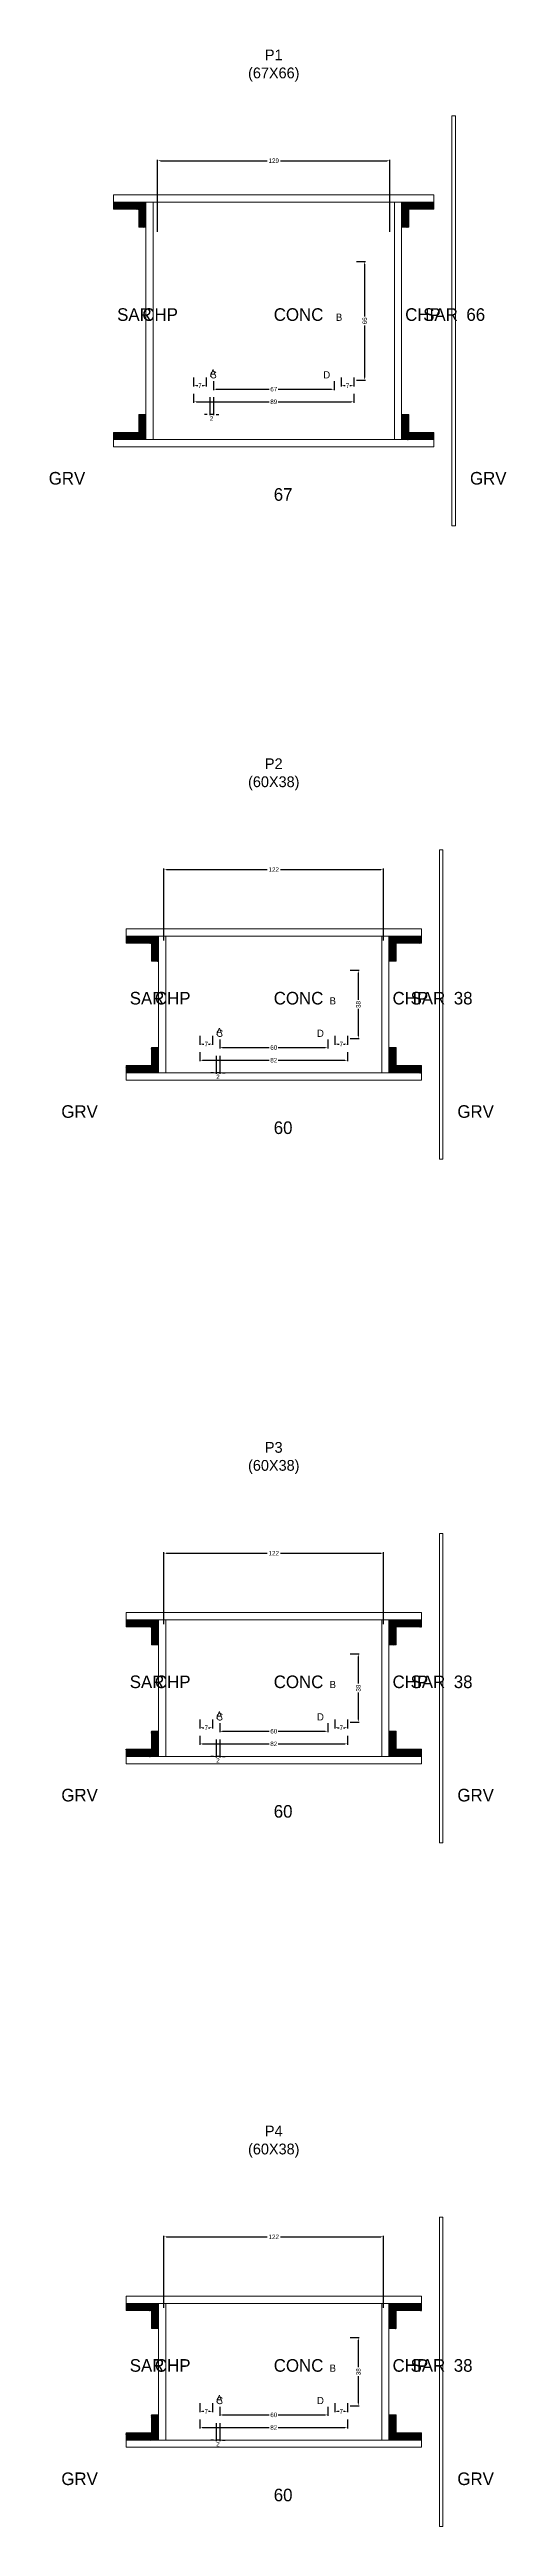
# Model space of a CAD drawing. Header units: centimetres. Extents: x -13000 to 4121, y -7606 to 8720.
# Drawn here: x -125 to 129, y -1086 to 291 of the extents above; entities that cross this region are included whole.
import ezdxf

# ---------------------------------------------------------------- set-up
doc = ezdxf.new("R2010")
doc.units = ezdxf.units.CM
for name, color, linetype in [('COTA', 241, 'Continuous'), ('Hachura', 251, 'Continuous'), ('NOMENCLATURA', 7, 'Continuous'), ('SARRAFO', 251, 'Continuous'), ('Texto Seção', 7, 'Continuous')]:
    doc.layers.add(name, color=color, linetype=linetype)
doc.dimstyles.new('cotax2', dxfattribs={"dimtxt": 2.5, "dimasz": 1.5, "dimexe": 0.5, "dimexo": 0.5, "dimgap": 0.5, "dimtad": 1, "dimcen": 2.5, "dimazin": 3, "dimtfac": 1, "dimtmove": 0, "dimatfit": 3})

msp = doc.modelspace()

# ---------------------------------------------------------------- texts
at = {"layer": 'NOMENCLATURA'}
for s, p in [('B', (34.5, 140)), ('A', (-35.5, 109)), ('C', (-35.5, 108)), ('D', (27.5, 108)), ('B', (31, -240)), ('A', (-32, -257)), ('C', (-32, -258)), ('D', (24, -258)), ('B', (31, -620)), ('A', (-32, -637)), ('C', (-32, -638)), ('D', (24, -638)), ('B', (31, -1000)), ('A', (-32, -1017)), ('C', (-32, -1018)), ('D', (24, -1018))]:
    msp.add_text(s, height=4, dxfattribs=at).set_placement(p)
at = {"layer": 'NOMENCLATURA', "char_height": 6, "attachment_point": 8}
for s, insert in [('P1\\P(67X66)', (0, 273)), ('P2\\P(60X38)', (0, -121)), ('P3\\P(60X38)', (0, -501)), ('P4\\P(60X38)', (0, -881))]:
    msp.add_mtext(s, dxfattribs=dict(at, insert=insert))
at = {"layer": 'Texto Seção'}
for s, p in [('SAR', (-87, 140)), ('CHP', (-73, 140)), ('CONC', (0, 140)), ('CHP', (73, 140)), ('SAR', (83, 140)), ('66', (107, 140)), ('GRV', (-125, 49)), ('GRV', (109, 49)), ('67', (0, 40)), ('SAR', (-80, -240)), ('CHP', (-66, -240)), ('CONC', (0, -240)), ('CHP', (66, -240)), ('SAR', (76, -240)), ('38', (100, -240)), ('GRV', (-118, -303)), ('GRV', (102, -303)), ('60', (0, -312)), ('SAR', (-80, -620)), ('CHP', (-66, -620)), ('CONC', (0, -620)), ('CHP', (66, -620)), ('SAR', (76, -620)), ('38', (100, -620)), ('GRV', (-118, -683)), ('60', (0, -692)), ('GRV', (102, -683)), ('SAR', (-80, -1000)), ('CHP', (-66, -1000)), ('CONC', (0, -1000)), ('CHP', (66, -1000)), ('SAR', (76, -1000)), ('38', (100, -1000)), ('GRV', (-118, -1063)), ('GRV', (102, -1063)), ('60', (0, -1072))]:
    msp.add_text(s, height=7, dxfattribs=at).set_placement(p)

# ---------------------------------------------------------------- blocks, each defined once
blk = doc.blocks.new('_CLOSEDFILLED')
at = {"color": 0, "linetype": 'BYBLOCK'}
blk.add_solid([(-1, 0.16), (0, 0), (-1, -0.16)], dxfattribs=at)
blk = doc.blocks.new('*D92')
for p, q in [((-41, -1026.5), (-41, -1031.5)), ((-39.5, -1031), (-2.5, -1031)), ((2.5, -1031), (39.5, -1031)), ((41, -1026.5), (41, -1031.5))]:
    blk.add_line(p, q)
at = {"layer": 'Defpoints'}
for p in [(-41, -1026), (-41, -1031), (41, -1026)]:
    blk.add_point(p, dxfattribs=at)
at = {"layer": 'COTA', "xscale": 1.5, "yscale": 1.5, "rotation": 180}
blk.add_blockref('_CLOSEDFILLED', (-41, -1031), dxfattribs=at)
at = {"layer": 'COTA', "xscale": 1.5, "yscale": 1.5}
blk.add_blockref('_CLOSEDFILLED', (41, -1031), dxfattribs=at)
at = {"layer": 'COTA', "insert": (0, -1031), "char_height": 2.5, "attachment_point": 5}
blk.add_mtext('82', dxfattribs=at)
blk = doc.blocks.new('*D93')
for p, q in [((-30, -1019.5), (-30, -1024.5)), ((-28.5, -1024), (-2.5, -1024)), ((2.5, -1024), (28.5, -1024)), ((30, -1019.5), (30, -1024.5))]:
    blk.add_line(p, q)
at = {"layer": 'Defpoints'}
for p in [(-30, -1019), (-30, -1024), (30, -1019)]:
    blk.add_point(p, dxfattribs=at)
at = {"layer": 'COTA', "xscale": 1.5, "yscale": 1.5, "rotation": 180}
blk.add_blockref('_CLOSEDFILLED', (-30, -1024), dxfattribs=at)
at = {"layer": 'COTA', "xscale": 1.5, "yscale": 1.5}
blk.add_blockref('_CLOSEDFILLED', (30, -1024), dxfattribs=at)
at = {"layer": 'COTA', "insert": (0, -1024), "char_height": 2.5, "attachment_point": 5}
blk.add_mtext('60', dxfattribs=at)
blk = doc.blocks.new('*D94')
for p, q in [((42.5, -981), (47.5, -981)), ((47, -997.5), (47, -982.5)), ((47, -1017.5), (47, -1002.5)), ((42.5, -1019), (47.5, -1019))]:
    blk.add_line(p, q)
at = {"layer": 'Defpoints'}
for p in [(42, -981), (42, -1019), (47, -1019)]:
    blk.add_point(p, dxfattribs=at)
at = {"layer": 'COTA', "xscale": 1.5, "yscale": 1.5}
for p, rotation in [((47, -981), 90), ((47, -1019), 270)]:
    blk.add_blockref('_CLOSEDFILLED', p, dxfattribs=dict(at, rotation=rotation))
at = {"layer": 'COTA', "insert": (47, -1000), "char_height": 2.5, "attachment_point": 5, "rotation": 90}
blk.add_mtext('38', dxfattribs=at)
blk = doc.blocks.new('*D95')
for p, q in [((-41, -1017.5), (-41, -1022.5)), ((-34, -1017.5), (-34, -1022.5)), ((-39.5, -1022), (-38.75, -1022)), ((-36.25, -1022), (-35.5, -1022))]:
    blk.add_line(p, q)
at = {"layer": 'Defpoints'}
for p in [(-41, -1017), (-34, -1017), (-41, -1022)]:
    blk.add_point(p, dxfattribs=at)
at = {"layer": 'COTA', "xscale": 1.5, "yscale": 1.5, "rotation": 180}
blk.add_blockref('_CLOSEDFILLED', (-41, -1022), dxfattribs=at)
at = {"layer": 'COTA', "xscale": 1.5, "yscale": 1.5}
blk.add_blockref('_CLOSEDFILLED', (-34, -1022), dxfattribs=at)
at = {"layer": 'COTA', "insert": (-37.5, -1022), "char_height": 2.5, "attachment_point": 5}
blk.add_mtext('7', dxfattribs=at)
blk = doc.blocks.new('*D96')
for p, q in [((34, -1017.5), (34, -1022.5)), ((41, -1017.5), (41, -1022.5)), ((35.5, -1022), (36.25, -1022)), ((38.75, -1022), (39.5, -1022))]:
    blk.add_line(p, q)
at = {"layer": 'Defpoints'}
for p in [(34, -1017), (41, -1017), (34, -1022)]:
    blk.add_point(p, dxfattribs=at)
at = {"layer": 'COTA', "xscale": 1.5, "yscale": 1.5, "rotation": 180}
blk.add_blockref('_CLOSEDFILLED', (34, -1022), dxfattribs=at)
at = {"layer": 'COTA', "xscale": 1.5, "yscale": 1.5}
blk.add_blockref('_CLOSEDFILLED', (41, -1022), dxfattribs=at)
at = {"layer": 'COTA', "insert": (37.5, -1022), "char_height": 2.5, "attachment_point": 5}
blk.add_mtext('7', dxfattribs=at)
blk = doc.blocks.new('*D97')
for p, q in [((-61, -964.5), (-61, -924.5)), ((-59.5, -925), (-3.75, -925)), ((3.75, -925), (59.5, -925)), ((61, -964.5), (61, -924.5))]:
    blk.add_line(p, q)
at = {"layer": 'Defpoints'}
for p in [(-61, -925), (-61, -965), (61, -965)]:
    blk.add_point(p, dxfattribs=at)
at = {"layer": 'COTA', "xscale": 1.5, "yscale": 1.5, "rotation": 180}
blk.add_blockref('_CLOSEDFILLED', (-61, -925), dxfattribs=at)
at = {"layer": 'COTA', "xscale": 1.5, "yscale": 1.5}
blk.add_blockref('_CLOSEDFILLED', (61, -925), dxfattribs=at)
at = {"layer": 'COTA', "insert": (0, -925), "char_height": 2.5, "attachment_point": 5}
blk.add_mtext('122', dxfattribs=at)
blk = doc.blocks.new('*D66')
for p, q in [((-41, -646.5), (-41, -651.5)), ((41, -646.5), (41, -651.5)), ((-39.5, -651), (-2.5, -651)), ((2.5, -651), (39.5, -651))]:
    blk.add_line(p, q)
at = {"layer": 'Defpoints'}
for p in [(-41, -646), (41, -646), (-41, -651)]:
    blk.add_point(p, dxfattribs=at)
at = {"layer": 'COTA', "xscale": 1.5, "yscale": 1.5, "rotation": 180}
blk.add_blockref('_CLOSEDFILLED', (-41, -651), dxfattribs=at)
at = {"layer": 'COTA', "xscale": 1.5, "yscale": 1.5}
blk.add_blockref('_CLOSEDFILLED', (41, -651), dxfattribs=at)
at = {"layer": 'COTA', "insert": (0, -651), "char_height": 2.5, "attachment_point": 5}
blk.add_mtext('82', dxfattribs=at)
blk = doc.blocks.new('*D67')
for p, q in [((-30, -639.5), (-30, -644.5)), ((-28.5, -644), (-2.5, -644)), ((2.5, -644), (28.5, -644)), ((30, -639.5), (30, -644.5))]:
    blk.add_line(p, q)
at = {"layer": 'Defpoints'}
for p in [(-30, -639), (-30, -644), (30, -639)]:
    blk.add_point(p, dxfattribs=at)
at = {"layer": 'COTA', "xscale": 1.5, "yscale": 1.5, "rotation": 180}
blk.add_blockref('_CLOSEDFILLED', (-30, -644), dxfattribs=at)
at = {"layer": 'COTA', "xscale": 1.5, "yscale": 1.5}
blk.add_blockref('_CLOSEDFILLED', (30, -644), dxfattribs=at)
at = {"layer": 'COTA', "insert": (0, -644), "char_height": 2.5, "attachment_point": 5}
blk.add_mtext('60', dxfattribs=at)
blk = doc.blocks.new('*D68')
for p, q in [((42.5, -601), (47.5, -601)), ((47, -617.5), (47, -602.5)), ((47, -637.5), (47, -622.5)), ((42.5, -639), (47.5, -639))]:
    blk.add_line(p, q)
at = {"layer": 'Defpoints'}
for p in [(42, -601), (42, -639), (47, -639)]:
    blk.add_point(p, dxfattribs=at)
at = {"layer": 'COTA', "xscale": 1.5, "yscale": 1.5}
for p, rotation in [((47, -601), 90), ((47, -639), 270)]:
    blk.add_blockref('_CLOSEDFILLED', p, dxfattribs=dict(at, rotation=rotation))
at = {"layer": 'COTA', "insert": (47, -620), "char_height": 2.5, "attachment_point": 5, "rotation": 90}
blk.add_mtext('38', dxfattribs=at)
blk = doc.blocks.new('*D69')
for p, q in [((-41, -637.5), (-41, -642.5)), ((-39.5, -642), (-38.75, -642)), ((-36.25, -642), (-35.5, -642)), ((-34, -637.5), (-34, -642.5))]:
    blk.add_line(p, q)
at = {"layer": 'Defpoints'}
for p in [(-41, -637), (-41, -642), (-34, -637)]:
    blk.add_point(p, dxfattribs=at)
at = {"layer": 'COTA', "xscale": 1.5, "yscale": 1.5, "rotation": 180}
blk.add_blockref('_CLOSEDFILLED', (-41, -642), dxfattribs=at)
at = {"layer": 'COTA', "xscale": 1.5, "yscale": 1.5}
blk.add_blockref('_CLOSEDFILLED', (-34, -642), dxfattribs=at)
at = {"layer": 'COTA', "insert": (-37.5, -642), "char_height": 2.5, "attachment_point": 5}
blk.add_mtext('7', dxfattribs=at)
blk = doc.blocks.new('*D70')
for p, q in [((34, -637.5), (34, -642.5)), ((35.5, -642), (36.25, -642)), ((38.75, -642), (39.5, -642)), ((41, -637.5), (41, -642.5))]:
    blk.add_line(p, q)
at = {"layer": 'Defpoints'}
for p in [(34, -637), (34, -642), (41, -637)]:
    blk.add_point(p, dxfattribs=at)
at = {"layer": 'COTA', "xscale": 1.5, "yscale": 1.5, "rotation": 180}
blk.add_blockref('_CLOSEDFILLED', (34, -642), dxfattribs=at)
at = {"layer": 'COTA', "xscale": 1.5, "yscale": 1.5}
blk.add_blockref('_CLOSEDFILLED', (41, -642), dxfattribs=at)
at = {"layer": 'COTA', "insert": (37.5, -642), "char_height": 2.5, "attachment_point": 5}
blk.add_mtext('7', dxfattribs=at)
blk = doc.blocks.new('*D71')
for p, q in [((-61, -584.5), (-61, -544.5)), ((-59.5, -545), (-3.75, -545)), ((3.75, -545), (59.5, -545)), ((61, -584.5), (61, -544.5))]:
    blk.add_line(p, q)
at = {"layer": 'Defpoints'}
for p in [(-61, -545), (-61, -585), (61, -585)]:
    blk.add_point(p, dxfattribs=at)
at = {"layer": 'COTA', "xscale": 1.5, "yscale": 1.5, "rotation": 180}
blk.add_blockref('_CLOSEDFILLED', (-61, -545), dxfattribs=at)
at = {"layer": 'COTA', "xscale": 1.5, "yscale": 1.5}
blk.add_blockref('_CLOSEDFILLED', (61, -545), dxfattribs=at)
at = {"layer": 'COTA', "insert": (0, -545), "char_height": 2.5, "attachment_point": 5}
blk.add_mtext('122', dxfattribs=at)
blk = doc.blocks.new('*D40')
for p, q in [((-41, -266.5), (-41, -271.5)), ((-39.5, -271), (-2.5, -271)), ((2.5, -271), (39.5, -271)), ((41, -266.5), (41, -271.5))]:
    blk.add_line(p, q)
at = {"layer": 'Defpoints'}
for p in [(-41, -266), (-41, -271), (41, -266)]:
    blk.add_point(p, dxfattribs=at)
at = {"layer": 'COTA', "xscale": 1.5, "yscale": 1.5, "rotation": 180}
blk.add_blockref('_CLOSEDFILLED', (-41, -271), dxfattribs=at)
at = {"layer": 'COTA', "xscale": 1.5, "yscale": 1.5}
blk.add_blockref('_CLOSEDFILLED', (41, -271), dxfattribs=at)
at = {"layer": 'COTA', "insert": (0, -271), "char_height": 2.5, "attachment_point": 5}
blk.add_mtext('82', dxfattribs=at)
blk = doc.blocks.new('*D41')
for p, q in [((-30, -259.5), (-30, -264.5)), ((30, -259.5), (30, -264.5)), ((-28.5, -264), (-2.5, -264)), ((2.5, -264), (28.5, -264))]:
    blk.add_line(p, q)
at = {"layer": 'Defpoints'}
for p in [(-30, -259), (30, -259), (-30, -264)]:
    blk.add_point(p, dxfattribs=at)
at = {"layer": 'COTA', "xscale": 1.5, "yscale": 1.5, "rotation": 180}
blk.add_blockref('_CLOSEDFILLED', (-30, -264), dxfattribs=at)
at = {"layer": 'COTA', "xscale": 1.5, "yscale": 1.5}
blk.add_blockref('_CLOSEDFILLED', (30, -264), dxfattribs=at)
at = {"layer": 'COTA', "insert": (0, -264), "char_height": 2.5, "attachment_point": 5}
blk.add_mtext('60', dxfattribs=at)
blk = doc.blocks.new('*D42')
for p, q in [((42.5, -221), (47.5, -221)), ((47, -237.5), (47, -222.5)), ((47, -257.5), (47, -242.5)), ((42.5, -259), (47.5, -259))]:
    blk.add_line(p, q)
at = {"layer": 'Defpoints'}
for p in [(42, -221), (42, -259), (47, -259)]:
    blk.add_point(p, dxfattribs=at)
at = {"layer": 'COTA', "xscale": 1.5, "yscale": 1.5}
for p, rotation in [((47, -221), 90), ((47, -259), 270)]:
    blk.add_blockref('_CLOSEDFILLED', p, dxfattribs=dict(at, rotation=rotation))
at = {"layer": 'COTA', "insert": (47, -240), "char_height": 2.5, "attachment_point": 5, "rotation": 90}
blk.add_mtext('38', dxfattribs=at)
blk = doc.blocks.new('*D43')
for p, q in [((-41, -257.5), (-41, -262.5)), ((-34, -257.5), (-34, -262.5)), ((-39.5, -262), (-38.75, -262)), ((-36.25, -262), (-35.5, -262))]:
    blk.add_line(p, q)
at = {"layer": 'Defpoints'}
for p in [(-41, -257), (-34, -257), (-41, -262)]:
    blk.add_point(p, dxfattribs=at)
at = {"layer": 'COTA', "xscale": 1.5, "yscale": 1.5, "rotation": 180}
blk.add_blockref('_CLOSEDFILLED', (-41, -262), dxfattribs=at)
at = {"layer": 'COTA', "xscale": 1.5, "yscale": 1.5}
blk.add_blockref('_CLOSEDFILLED', (-34, -262), dxfattribs=at)
at = {"layer": 'COTA', "insert": (-37.5, -262), "char_height": 2.5, "attachment_point": 5}
blk.add_mtext('7', dxfattribs=at)
blk = doc.blocks.new('*D44')
for p, q in [((34, -257.5), (34, -262.5)), ((41, -257.5), (41, -262.5)), ((35.5, -262), (36.25, -262)), ((38.75, -262), (39.5, -262))]:
    blk.add_line(p, q)
at = {"layer": 'Defpoints'}
for p in [(34, -257), (41, -257), (34, -262)]:
    blk.add_point(p, dxfattribs=at)
at = {"layer": 'COTA', "xscale": 1.5, "yscale": 1.5, "rotation": 180}
blk.add_blockref('_CLOSEDFILLED', (34, -262), dxfattribs=at)
at = {"layer": 'COTA', "xscale": 1.5, "yscale": 1.5}
blk.add_blockref('_CLOSEDFILLED', (41, -262), dxfattribs=at)
at = {"layer": 'COTA', "insert": (37.5, -262), "char_height": 2.5, "attachment_point": 5}
blk.add_mtext('7', dxfattribs=at)
blk = doc.blocks.new('*D45')
for p, q in [((-61, -204.5), (-61, -164.5)), ((-59.5, -165), (-3.75, -165)), ((3.75, -165), (59.5, -165)), ((61, -204.5), (61, -164.5))]:
    blk.add_line(p, q)
at = {"layer": 'Defpoints'}
for p in [(-61, -165), (-61, -205), (61, -205)]:
    blk.add_point(p, dxfattribs=at)
at = {"layer": 'COTA', "xscale": 1.5, "yscale": 1.5, "rotation": 180}
blk.add_blockref('_CLOSEDFILLED', (-61, -165), dxfattribs=at)
at = {"layer": 'COTA', "xscale": 1.5, "yscale": 1.5}
blk.add_blockref('_CLOSEDFILLED', (61, -165), dxfattribs=at)
at = {"layer": 'COTA', "insert": (0, -165), "char_height": 2.5, "attachment_point": 5}
blk.add_mtext('122', dxfattribs=at)
blk = doc.blocks.new('*D14')
for p, q in [((-44.5, 99.5), (-44.5, 94.5)), ((44.5, 99.5), (44.5, 94.5)), ((-43, 95), (-2.5, 95)), ((2.5, 95), (43, 95))]:
    blk.add_line(p, q)
at = {"layer": 'Defpoints'}
for p in [(-44.5, 100), (44.5, 100), (-44.5, 95)]:
    blk.add_point(p, dxfattribs=at)
at = {"layer": 'COTA', "xscale": 1.5, "yscale": 1.5, "rotation": 180}
blk.add_blockref('_CLOSEDFILLED', (-44.5, 95), dxfattribs=at)
at = {"layer": 'COTA', "xscale": 1.5, "yscale": 1.5}
blk.add_blockref('_CLOSEDFILLED', (44.5, 95), dxfattribs=at)
at = {"layer": 'COTA', "insert": (0, 95), "char_height": 2.5, "attachment_point": 5}
blk.add_mtext('89', dxfattribs=at)
blk = doc.blocks.new('*D15')
for p, q in [((-33.5, 106.5), (-33.5, 101.5)), ((-32, 102), (-2.5, 102)), ((2.5, 102), (32, 102)), ((33.5, 106.5), (33.5, 101.5))]:
    blk.add_line(p, q)
at = {"layer": 'Defpoints'}
for p in [(-33.5, 107), (-33.5, 102), (33.5, 107)]:
    blk.add_point(p, dxfattribs=at)
at = {"layer": 'COTA', "xscale": 1.5, "yscale": 1.5, "rotation": 180}
blk.add_blockref('_CLOSEDFILLED', (-33.5, 102), dxfattribs=at)
at = {"layer": 'COTA', "xscale": 1.5, "yscale": 1.5}
blk.add_blockref('_CLOSEDFILLED', (33.5, 102), dxfattribs=at)
at = {"layer": 'COTA', "insert": (0, 102), "char_height": 2.5, "attachment_point": 5}
blk.add_mtext('67', dxfattribs=at)
blk = doc.blocks.new('*D16')
for p, q in [((46, 173), (51, 173)), ((50.5, 142.5), (50.5, 171.5)), ((50.5, 108.5), (50.5, 137.5)), ((46, 107), (51, 107))]:
    blk.add_line(p, q)
at = {"layer": 'Defpoints'}
for p in [(45.5, 173), (45.5, 107), (50.5, 107)]:
    blk.add_point(p, dxfattribs=at)
at = {"layer": 'COTA', "xscale": 1.5, "yscale": 1.5}
for p, rotation in [((50.5, 173), 90), ((50.5, 107), 270)]:
    blk.add_blockref('_CLOSEDFILLED', p, dxfattribs=dict(at, rotation=rotation))
at = {"layer": 'COTA', "insert": (50.5, 140), "char_height": 2.5, "attachment_point": 5, "rotation": 90}
blk.add_mtext('66', dxfattribs=at)
blk = doc.blocks.new('*D17')
for p, q in [((-44.5, 108.5), (-44.5, 103.5)), ((-43, 104), (-42.25, 104)), ((-39.75, 104), (-39, 104)), ((-37.5, 108.5), (-37.5, 103.5))]:
    blk.add_line(p, q)
at = {"layer": 'Defpoints'}
for p in [(-44.5, 109), (-44.5, 104), (-37.5, 109)]:
    blk.add_point(p, dxfattribs=at)
at = {"layer": 'COTA', "xscale": 1.5, "yscale": 1.5, "rotation": 180}
blk.add_blockref('_CLOSEDFILLED', (-44.5, 104), dxfattribs=at)
at = {"layer": 'COTA', "xscale": 1.5, "yscale": 1.5}
blk.add_blockref('_CLOSEDFILLED', (-37.5, 104), dxfattribs=at)
at = {"layer": 'COTA', "insert": (-41, 104), "char_height": 2.5, "attachment_point": 5}
blk.add_mtext('7', dxfattribs=at)
blk = doc.blocks.new('*D18')
for p, q in [((37.5, 108.5), (37.5, 103.5)), ((39, 104), (39.75, 104)), ((42.25, 104), (43, 104)), ((44.5, 108.5), (44.5, 103.5))]:
    blk.add_line(p, q)
at = {"layer": 'Defpoints'}
for p in [(37.5, 109), (37.5, 104), (44.5, 109)]:
    blk.add_point(p, dxfattribs=at)
at = {"layer": 'COTA', "xscale": 1.5, "yscale": 1.5, "rotation": 180}
blk.add_blockref('_CLOSEDFILLED', (37.5, 104), dxfattribs=at)
at = {"layer": 'COTA', "xscale": 1.5, "yscale": 1.5}
blk.add_blockref('_CLOSEDFILLED', (44.5, 104), dxfattribs=at)
at = {"layer": 'COTA', "insert": (41, 104), "char_height": 2.5, "attachment_point": 5}
blk.add_mtext('7', dxfattribs=at)
blk = doc.blocks.new('*D19')
for p, q in [((-64.5, 189.5), (-64.5, 229.5)), ((-63, 229), (-3.75, 229)), ((3.75, 229), (63, 229)), ((64.5, 189.5), (64.5, 229.5))]:
    blk.add_line(p, q)
at = {"layer": 'Defpoints'}
for p in [(-64.5, 229), (-64.5, 189), (64.5, 189)]:
    blk.add_point(p, dxfattribs=at)
at = {"layer": 'COTA', "xscale": 1.5, "yscale": 1.5, "rotation": 180}
blk.add_blockref('_CLOSEDFILLED', (-64.5, 229), dxfattribs=at)
at = {"layer": 'COTA', "xscale": 1.5, "yscale": 1.5}
blk.add_blockref('_CLOSEDFILLED', (64.5, 229), dxfattribs=at)
at = {"layer": 'COTA', "insert": (0, 229), "char_height": 2.5, "attachment_point": 5}
blk.add_mtext('129', dxfattribs=at)

# ---------------------------------------------------------------- dimensions: what is measured, and where the dimension line sits
at = {"layer": 'COTA'}
for base, p1, p2, picture, middle in [((-64.5, 229), (-64.5, 189), (64.5, 189), '*D19', (0, 229)), ((-44.5, 104), (-44.5, 109), (-37.5, 109), '*D17', (-41, 104)), ((-44.5, 95), (-44.5, 100), (44.5, 100), '*D14', (0, 95)), ((-33.5, 102), (-33.5, 107), (33.5, 107), '*D15', (0, 102)), ((37.5, 104), (37.5, 109), (44.5, 109), '*D18', (41, 104)), ((-61, -165), (-61, -205), (61, -205), '*D45', (0, -165)), ((-41, -262), (-41, -257), (-34, -257), '*D43', (-37.5, -262)), ((-30, -264), (-30, -259), (30, -259), '*D41', (0, -264)), ((34, -262), (34, -257), (41, -257), '*D44', (37.5, -262)), ((-41, -271), (-41, -266), (41, -266), '*D40', (0, -271)), ((-61, -545), (-61, -585), (61, -585), '*D71', (0, -545)), ((-41, -642), (-41, -637), (-34, -637), '*D69', (-37.5, -642)), ((-41, -651), (-41, -646), (41, -646), '*D66', (0, -651)), ((-30, -644), (-30, -639), (30, -639), '*D67', (0, -644)), ((34, -642), (34, -637), (41, -637), '*D70', (37.5, -642)), ((-61, -925), (-61, -965), (61, -965), '*D97', (0, -925)), ((-41, -1022), (-41, -1017), (-34, -1017), '*D95', (-37.5, -1022)), ((34, -1022), (34, -1017), (41, -1017), '*D96', (37.5, -1022)), ((-41, -1031), (-41, -1026), (41, -1026), '*D92', (0, -1031)), ((-30, -1024), (-30, -1019), (30, -1019), '*D93', (0, -1024))]:
    dim = msp.add_linear_dim(base=base, p1=p1, p2=p2, dimstyle='cotax2', dxfattribs=at)
    dim.commit()
    dim.dimension.update_dxf_attribs({"geometry": picture, "text_midpoint": middle})
for base, p1, p2, picture, middle in [((50.5, 107), (45.5, 107), (45.5, 173), '*D16', (50.5, 140)), ((47, -259), (42, -259), (42, -221), '*D42', (47, -240)), ((47, -639), (42, -639), (42, -601), '*D68', (47, -620)), ((47, -1019), (42, -1019), (42, -981), '*D94', (47, -1000))]:
    dim = msp.add_linear_dim(base=base, p1=p1, p2=p2, angle=90, dimstyle='cotax2', dxfattribs=at)
    dim.commit()
    dim.dimension.update_dxf_attribs({"geometry": picture, "text_midpoint": middle})
for base, p1, p2 in [((-33.5, 88), (-33.5, 98), (-35.5, 98)), ((-30, -278), (-30, -268), (-32, -268)), ((-30, -658), (-30, -648), (-32, -648)), ((-30, -1038), (-30, -1028), (-32, -1028))]:
    msp.add_linear_dim(base=base, p1=p1, p2=p2, dimstyle='cotax2', dxfattribs=at).render()

# ---------------------------------------------------------------- hatches: boundary and pattern name
at = {"layer": 'SARRAFO'}
h = msp.add_hatch(dxfattribs=at)
h.set_pattern_fill('SOLID', scale=2)
h.paths.add_polyline_path([(-89, 202), (-75, 202), (-75, 206), (-89, 206)])
h = msp.add_hatch(dxfattribs=at)
h.set_pattern_fill('SOLID', scale=2)
h.paths.add_polyline_path([(-75, 192), (-71, 192), (-71, 206), (-75, 206)])
h = msp.add_hatch(dxfattribs=at)
h.set_pattern_fill('SOLID', scale=2)
h.paths.add_polyline_path([(71, 192), (75, 192), (75, 206), (71, 206)])
h = msp.add_hatch(dxfattribs=at)
h.set_pattern_fill('SOLID', scale=2)
h.paths.add_polyline_path([(75, 202), (89, 202), (89, 206), (75, 206)])
h = msp.add_hatch(dxfattribs=at)
h.set_pattern_fill('SOLID', scale=2)
h.paths.add_polyline_path([(-75, 74), (-71, 74), (-71, 88), (-75, 88)])
h = msp.add_hatch(dxfattribs=at)
h.set_pattern_fill('SOLID', scale=2)
h.paths.add_polyline_path([(71, 74), (75, 74), (75, 88), (71, 88)])
h = msp.add_hatch(dxfattribs=at)
h.set_pattern_fill('SOLID', scale=2)
h.paths.add_polyline_path([(-89, 74), (-75, 74), (-75, 78), (-89, 78)])
h = msp.add_hatch(dxfattribs=at)
h.set_pattern_fill('SOLID', scale=2)
h.paths.add_polyline_path([(75, 74), (89, 74), (89, 78), (75, 78)])
h = msp.add_hatch(dxfattribs=at)
h.set_pattern_fill('SOLID', scale=2)
h.paths.add_polyline_path([(-82, -206), (-68, -206), (-68, -202), (-82, -202)])
h = msp.add_hatch(dxfattribs=at)
h.set_pattern_fill('SOLID', scale=2)
h.paths.add_polyline_path([(-68, -216), (-64, -216), (-64, -202), (-68, -202)])
h = msp.add_hatch(dxfattribs=at)
h.set_pattern_fill('SOLID', scale=2)
h.paths.add_polyline_path([(64, -216), (68, -216), (68, -202), (64, -202)])
h = msp.add_hatch(dxfattribs=at)
h.set_pattern_fill('SOLID', scale=2)
h.paths.add_polyline_path([(68, -206), (82, -206), (82, -202), (68, -202)])
h = msp.add_hatch(dxfattribs=at)
h.set_pattern_fill('SOLID', scale=2)
h.paths.add_polyline_path([(-82, -278), (-68, -278), (-68, -274), (-82, -274)])
h = msp.add_hatch(dxfattribs=at)
h.set_pattern_fill('SOLID', scale=2)
h.paths.add_polyline_path([(-68, -278), (-64, -278), (-64, -264), (-68, -264)])
h = msp.add_hatch(dxfattribs=at)
h.set_pattern_fill('SOLID', scale=2)
h.paths.add_polyline_path([(64, -278), (68, -278), (68, -264), (64, -264)])
h = msp.add_hatch(dxfattribs=at)
h.set_pattern_fill('SOLID', scale=2)
h.paths.add_polyline_path([(68, -278), (82, -278), (82, -274), (68, -274)])
h = msp.add_hatch(dxfattribs=at)
h.set_pattern_fill('SOLID', scale=2)
h.paths.add_polyline_path([(-82, -586), (-68, -586), (-68, -582), (-82, -582)])
h = msp.add_hatch(dxfattribs=at)
h.set_pattern_fill('SOLID', scale=2)
h.paths.add_polyline_path([(-68, -596), (-64, -596), (-64, -582), (-68, -582)])
h = msp.add_hatch(dxfattribs=at)
h.set_pattern_fill('SOLID', scale=2)
h.paths.add_polyline_path([(64, -596), (68, -596), (68, -582), (64, -582)])
h = msp.add_hatch(dxfattribs=at)
h.set_pattern_fill('SOLID', scale=2)
h.paths.add_polyline_path([(68, -586), (82, -586), (82, -582), (68, -582)])
h = msp.add_hatch(dxfattribs=at)
h.set_pattern_fill('SOLID', scale=2)
h.paths.add_polyline_path([(-68, -658), (-64, -658), (-64, -644), (-68, -644)])
h = msp.add_hatch(dxfattribs=at)
h.set_pattern_fill('SOLID', scale=2)
h.paths.add_polyline_path([(64, -658), (68, -658), (68, -644), (64, -644)])
h = msp.add_hatch(dxfattribs=at)
h.set_pattern_fill('SOLID', scale=2)
h.paths.add_polyline_path([(-82, -658), (-68, -658), (-68, -654), (-82, -654)])
h = msp.add_hatch(dxfattribs=at)
h.set_pattern_fill('SOLID', scale=2)
h.paths.add_polyline_path([(68, -658), (82, -658), (82, -654), (68, -654)])
h = msp.add_hatch(dxfattribs=at)
h.set_pattern_fill('SOLID', scale=2)
h.paths.add_polyline_path([(-82, -966), (-68, -966), (-68, -962), (-82, -962)])
h = msp.add_hatch(dxfattribs=at)
h.set_pattern_fill('SOLID', scale=2)
h.paths.add_polyline_path([(-68, -976), (-64, -976), (-64, -962), (-68, -962)])
h = msp.add_hatch(dxfattribs=at)
h.set_pattern_fill('SOLID', scale=2)
h.paths.add_polyline_path([(64, -976), (68, -976), (68, -962), (64, -962)])
h = msp.add_hatch(dxfattribs=at)
h.set_pattern_fill('SOLID', scale=2)
h.paths.add_polyline_path([(68, -966), (82, -966), (82, -962), (68, -962)])
h = msp.add_hatch(dxfattribs=at)
h.set_pattern_fill('SOLID', scale=2)
h.paths.add_polyline_path([(-68, -1038), (-64, -1038), (-64, -1024), (-68, -1024)])
h = msp.add_hatch(dxfattribs=at)
h.set_pattern_fill('SOLID', scale=2)
h.paths.add_polyline_path([(64, -1038), (68, -1038), (68, -1024), (64, -1024)])
h = msp.add_hatch(dxfattribs=at)
h.set_pattern_fill('SOLID', scale=2)
h.paths.add_polyline_path([(-82, -1038), (-68, -1038), (-68, -1034), (-82, -1034)])
h = msp.add_hatch(dxfattribs=at)
h.set_pattern_fill('SOLID', scale=2)
h.paths.add_polyline_path([(68, -1038), (82, -1038), (82, -1034), (68, -1034)])

# ---------------------------------------------------------------- linework, layer by layer
at = {"layer": 'Hachura', "lineweight": 13}
for points in [[(99, 26), (101, 26), (101, 254), (99, 254)], [(92, -326), (94, -326), (94, -154), (92, -154)], [(92, -706), (94, -706), (94, -534), (92, -534)], [(92, -1086), (94, -1086), (94, -914), (92, -914)]]:
    msp.add_lwpolyline(points, close=True, dxfattribs=at)
at = {"layer": 'Hachura', "lineweight": 18}
for points in [[(-89, 206), (89, 206), (89, 210), (-89, 210)], [(-71, 74), (-67, 74), (-67, 206), (-71, 206)], [(67, 74), (71, 74), (71, 206), (67, 206)], [(-89, 70), (89, 70), (89, 74), (-89, 74)], [(-82, -202), (82, -202), (82, -198), (-82, -198)], [(-64, -278), (-60, -278), (-60, -202), (-64, -202)], [(60, -278), (64, -278), (64, -202), (60, -202)], [(-82, -282), (82, -282), (82, -278), (-82, -278)], [(-82, -582), (82, -582), (82, -578), (-82, -578)], [(-64, -658), (-60, -658), (-60, -582), (-64, -582)], [(60, -658), (64, -658), (64, -582), (60, -582)], [(-82, -662), (82, -662), (82, -658), (-82, -658)], [(-82, -962), (82, -962), (82, -958), (-82, -958)], [(-64, -1038), (-60, -1038), (-60, -962), (-64, -962)], [(60, -1038), (64, -1038), (64, -962), (60, -962)], [(-82, -1042), (82, -1042), (82, -1038), (-82, -1038)]]:
    msp.add_lwpolyline(points, close=True, dxfattribs=at)
at = {"layer": 'SARRAFO', "lineweight": 13}
for points in [[(-89, 202), (-75, 202), (-75, 206), (-89, 206)], [(-75, 192), (-71, 192), (-71, 206), (-75, 206)], [(71, 192), (75, 192), (75, 206), (71, 206)], [(75, 202), (89, 202), (89, 206), (75, 206)], [(-75, 74), (-71, 74), (-71, 88), (-75, 88)], [(71, 74), (75, 74), (75, 88), (71, 88)], [(-89, 74), (-75, 74), (-75, 78), (-89, 78)], [(75, 74), (89, 74), (89, 78), (75, 78)], [(-82, -206), (-68, -206), (-68, -202), (-82, -202)], [(-68, -216), (-64, -216), (-64, -202), (-68, -202)], [(64, -216), (68, -216), (68, -202), (64, -202)], [(68, -206), (82, -206), (82, -202), (68, -202)], [(-82, -278), (-68, -278), (-68, -274), (-82, -274)], [(-68, -278), (-64, -278), (-64, -264), (-68, -264)], [(64, -278), (68, -278), (68, -264), (64, -264)], [(68, -278), (82, -278), (82, -274), (68, -274)], [(-82, -586), (-68, -586), (-68, -582), (-82, -582)], [(-68, -596), (-64, -596), (-64, -582), (-68, -582)], [(64, -596), (68, -596), (68, -582), (64, -582)], [(68, -586), (82, -586), (82, -582), (68, -582)], [(-68, -658), (-64, -658), (-64, -644), (-68, -644)], [(64, -658), (68, -658), (68, -644), (64, -644)], [(-82, -658), (-68, -658), (-68, -654), (-82, -654)], [(68, -658), (82, -658), (82, -654), (68, -654)], [(-82, -966), (-68, -966), (-68, -962), (-82, -962)], [(-68, -976), (-64, -976), (-64, -962), (-68, -962)], [(64, -976), (68, -976), (68, -962), (64, -962)], [(68, -966), (82, -966), (82, -962), (68, -962)], [(-68, -1038), (-64, -1038), (-64, -1024), (-68, -1024)], [(64, -1038), (68, -1038), (68, -1024), (64, -1024)], [(-82, -1038), (-68, -1038), (-68, -1034), (-82, -1034)], [(68, -1038), (82, -1038), (82, -1034), (68, -1034)]]:
    msp.add_lwpolyline(points, close=True, dxfattribs=at)

msp.set_redraw_order([(e.dxf.handle, doc.entitydb.next_handle()) for e in msp.query("TEXT MTEXT ATTDEF DIMENSION ARC_DIMENSION")])  # texts and dimensions are drawn at this point

doc.saveas('drawing.dxf')
